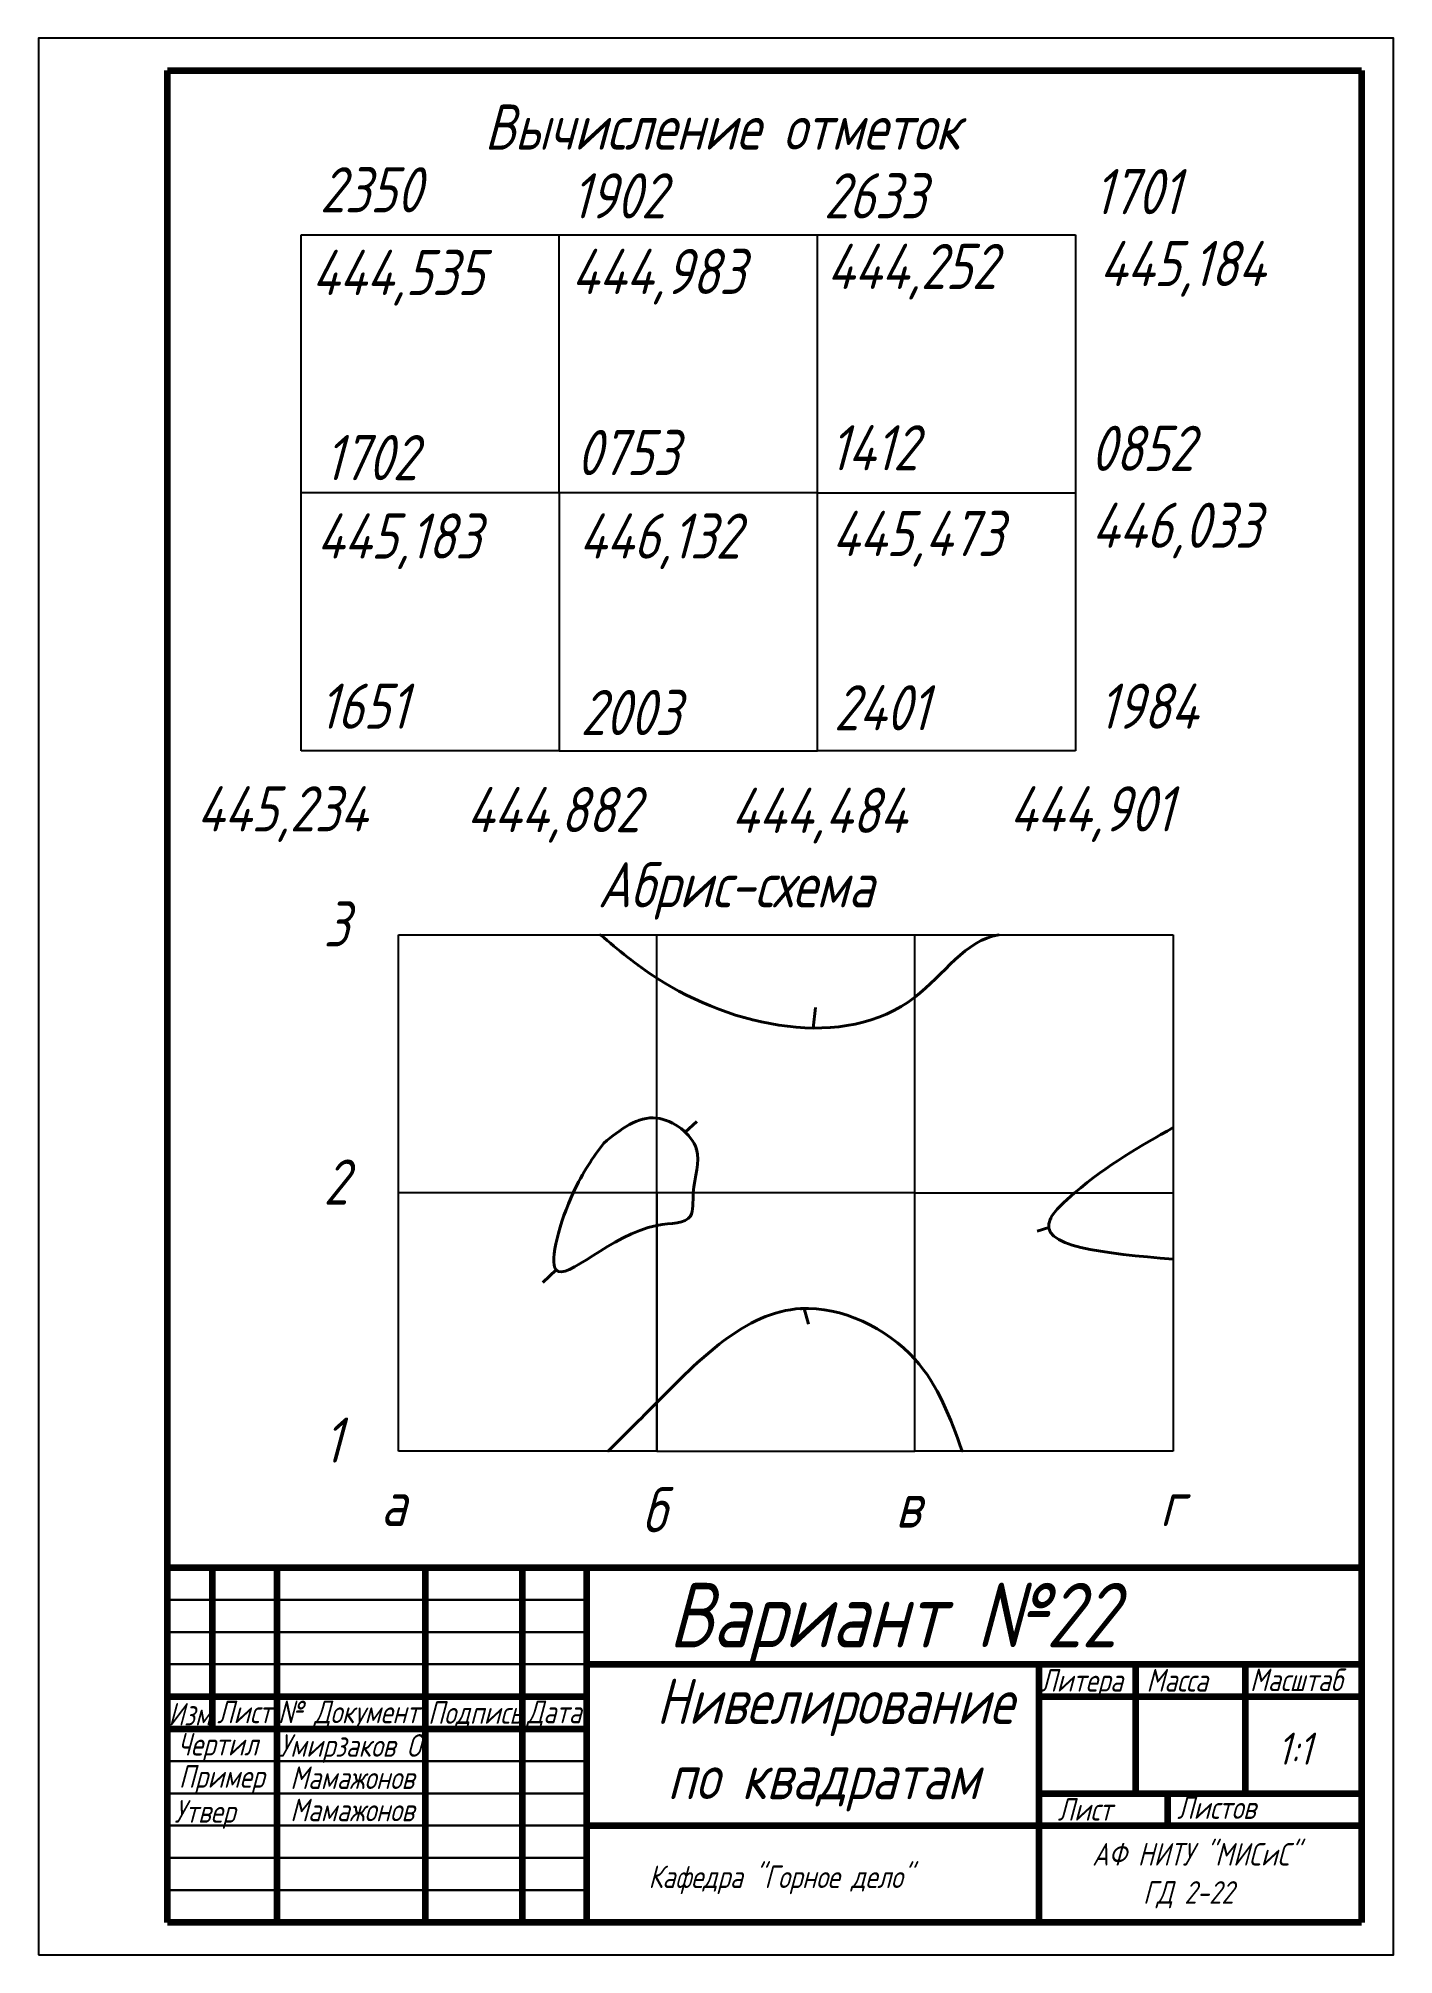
# Model space of a CAD drawing. Header units: millimetres. Extents: x 317 to 1836, y 60 to 483.
# Drawn here: x 1188.1 to 1398.1, y 138 to 435 of the extents above; entities that cross this region are included whole.
import ezdxf

# ---------------------------------------------------------------- set-up
doc = ezdxf.new("R2010")
doc.units = ezdxf.units.MM
doc.styles.get("Standard").update_dxf_attribs({"font": 'isocpeur.ttf', "width": 0.8, "oblique": 15})

msp = doc.modelspace()

# ---------------------------------------------------------------- texts
for s, insert, char_height, width, attachment_point in [('Вычисление отметок', (1257.198, 424.711), 7, 100.79642, 1), ('2350', (1231.694, 414.997), 7, 15.3189, 1), ('1902', (1270.659, 414.059), 7, 15.3189, 1), ('2633', (1309.782, 414.059), 7, 15.3189, 1), ('1701', (1351.602, 414.709), 7, 15.3189, 1), ('444,535', (1230.442, 402.18), 7, 15.3189, 1), ('444,983', (1270.659, 402.336), 7, 15.3189, 1), ('444,252', (1310.251, 403.118), 7, 15.3189, 1), ('445,184', (1352.494, 403.564), 7, 15.3189, 1), ('0753', (1271.44, 374.272), 7, 15.3189, 1), ('1412', (1310.675, 375.012), 7, 15.3189, 1), ('0852', (1351.102, 374.924), 7, 15.3189, 1), ('1702', (1232.373, 373.488), 7, 15.3189, 1), ('446,033', (1351.278, 363), 7, 15.3189, 1), ('445,183', (1231.195, 361.331), 7, 15.3189, 1), ('446,132', (1271.832, 361.331), 7, 15.3189, 1), ('445,473', (1311.025, 361.729), 7, 15.3189, 1), ('1651', (1231.562, 334.965), 7, 15.3189, 1), ('2003', (1272.064, 333.984), 7, 15.3189, 1), ('2401', (1311.338, 334.72), 7, 15.3189, 1), ('1984', (1352.331, 334.965), 7, 15.3189, 1), ('445,234', (1212.616, 319.052), 7, 15.3189, 1), ('444,882', (1254.41, 318.931), 7, 15.3189, 1), ('444,484', (1295.406, 318.807), 7, 15.3189, 1), ('444,901', (1338.552, 319.052), 7, 15.3189, 1), ('Абрис-схема', (1274.733, 307.286), 7, 15.3189, 1), ('3', (1232.241, 301.214), 7, 15.3189, 1), ('2', (1232.241, 261.214), 7, 15.3189, 1), ('1', (1232.241, 221.214), 7, 15.3189, 1), ('а', (1241.078, 211.407), 7, 15.3189, 1), ('б', (1281.58, 210.427), 7, 15.3189, 1), ('в', (1320.855, 211.162), 7, 15.3189, 1), ('г', (1361.847, 211.407), 7, 15.3189, 1), ('Вариант №22', (1285.761, 195.593), 10, 120, 1), ('Литера', (1343.298, 182.237), 3.5, 10, 1), ('Масса', (1359.754, 182.237), 3.5, 10, 1), ('Масштаб', (1375.795, 182.313), 3.5, 10, 1), (' Нивелирование по квадратам', (1309.681, 160.164), 7, 70, 8), ('Изм.', (1208.202, 176.985), 3.5, 7, 1), ('Лист', (1215.764, 177.336), 3.5, 10, 1), ('№ Документ', (1225.202, 177.336), 3.5, 23, 1), ('Подпись', (1248.439, 177.237), 3.5, 10, 1), ('Дата', (1263.764, 177.336), 3.5, 10, 1), ('Чертил', (1209.625, 172.336), 3.5, 10, 1), ('1:1', (1380.033, 172.396), 5, 18, 1), ('Умирзаков О   ', (1225.383, 172.138), 3.5, 33.62716, 1), ('Пример', (1209.836, 167.336), 3.5, 10, 1), ('Мамажонов  ', (1227.089, 167.138), 3.5, 25.66119, 1), ('Утвер', (1209.14, 161.921), 3.5, 10, 1), ('Мамажонов  ', (1227.089, 162.138), 3.5, 25.66119, 1), ('Лист', (1345.991, 162.237), 3.5, 10, 1), ('Листов', (1364.507, 162.511), 3.5, 10, 1), ('АФ НИТУ "МИСиС"', (1351.347, 155.274), 3.5, 42.53836, 1), ('Кафедра "Горное дело"', (1282.598, 151.793), 3.5, 60.02485, 1), ('ГД 2-22', (1359.222, 149.365), 3.5, 42.53836, 1)]:
    msp.add_mtext(s, dxfattribs=dict(insert=insert, char_height=char_height, width=width, attachment_point=attachment_point))

# ---------------------------------------------------------------- linework, layer by layer
at = {"lineweight": 90}
for p, q in [((1208.061, 142.968), (1208.061, 429.968)), ((1208.061, 429.968), (1393.061, 429.968)), ((1393.061, 429.968), (1393.061, 197.968)), ((1208.061, 197.968), (1393.061, 197.968)), ((1208.061, 142.968), (1208.061, 197.968)), ((1215.061, 172.968), (1215.061, 197.968)), ((1225.061, 142.968), (1225.061, 197.968)), ((1248.061, 142.968), (1248.061, 197.968)), ((1263.061, 142.968), (1263.061, 197.968)), ((1273.061, 142.968), (1273.061, 197.968)), ((1393.061, 197.968), (1393.061, 142.968)), ((1273.061, 182.968), (1393.061, 182.968)), ((1343.061, 182.968), (1343.061, 142.968)), ((1358.061, 182.968), (1358.061, 162.968)), ((1375.061, 182.968), (1375.061, 162.968)), ((1208.061, 177.968), (1273.061, 177.968)), ((1343.061, 177.968), (1393.061, 177.968)), ((1208.061, 172.968), (1273.061, 172.968)), ((1343.061, 162.968), (1393.061, 162.968)), ((1363.061, 157.968), (1363.061, 162.968)), ((1273.061, 157.968), (1393.061, 157.968)), ((1393.061, 142.968), (1208.061, 142.968))]:
    msp.add_line(p, q, dxfattribs=at)
for p, q in [((1228.774, 324.529), (1228.774, 404.529)), ((1228.774, 404.529), (1348.774, 404.529)), ((1268.774, 364.529), (1268.774, 404.529)), ((1308.774, 364.529), (1308.774, 404.529)), ((1348.774, 404.529), (1348.774, 324.529)), ((1268.774, 364.529), (1228.774, 364.529)), ((1308.774, 364.529), (1268.774, 364.529)), ((1268.774, 364.529), (1268.774, 324.529)), ((1308.774, 324.529), (1308.774, 364.529)), ((1308.774, 364.529), (1348.774, 364.529)), ((1268.774, 324.529), (1228.774, 324.529)), ((1268.774, 324.529), (1308.774, 324.529)), ((1348.774, 324.529), (1308.774, 324.529)), ((1243.888, 216.025), (1243.888, 296.025)), ((1243.888, 296.025), (1363.888, 296.025)), ((1283.888, 256.025), (1283.888, 296.025)), ((1323.888, 256.025), (1323.888, 296.025)), ((1363.888, 296.025), (1363.888, 216.025)), ((1283.888, 256.025), (1243.888, 256.025)), ((1323.888, 256.025), (1283.888, 256.025)), ((1283.888, 256.025), (1283.888, 216.025)), ((1283.888, 246.025), (1283.888, 256.025)), ((1323.888, 216.025), (1323.888, 256.025)), ((1323.888, 256.025), (1363.888, 256.025)), ((1283.888, 236.025), (1283.888, 246.025)), ((1283.888, 226.025), (1283.888, 236.025)), ((1283.888, 216.025), (1283.888, 226.025)), ((1283.888, 216.025), (1243.888, 216.025)), ((1283.888, 216.025), (1323.888, 216.025)), ((1363.888, 216.025), (1323.888, 216.025)), ((1208.061, 142.968), (1208.061, 197.968)), ((1393.061, 197.968), (1393.061, 142.968)), ((1393.061, 157.968), (1363.061, 157.968)), ((1393.061, 142.968), (1208.061, 142.968))]:
    msp.add_line(p, q)
at = {"lineweight": 40}
for p, q in [((1308.468, 284.75), (1308.1, 281.584)), ((1288.287, 265.443), (1290.073, 267.12)), ((1342.818, 250.123), (1344.618, 250.647)), ((1268.275, 244.112), (1266.236, 242.166)), ((1268.275, 244.112), (1268.275, 244.112)), ((1306.713, 238.124), (1307.377, 235.674))]:
    msp.add_line(p, q, dxfattribs=at)
at = {"lineweight": 30}
for p, q in [((1208.061, 192.968), (1273.061, 192.968)), ((1208.061, 187.968), (1273.061, 187.968)), ((1208.061, 182.968), (1273.061, 182.968)), ((1208.061, 167.968), (1273.061, 167.968)), ((1208.061, 162.968), (1273.061, 162.968)), ((1208.061, 157.968), (1273.061, 157.968)), ((1208.061, 152.968), (1273.061, 152.968)), ((1208.061, 147.968), (1273.061, 147.968))]:
    msp.add_line(p, q, dxfattribs=at)
msp.add_lwpolyline([(1188.061, 137.968), (1398.061, 137.968), (1398.061, 434.968), (1188.061, 434.968)], close=True)
at = {"lineweight": 40}
msp.add_open_spline([(1275.139, 296.025), (1277.912, 293.696), (1290.77, 282.902), (1319.846, 276.295), (1331.756, 295.24), (1336.862, 296.025)], degree=3, knots=[0, 0, 0, 0, 11.0288752, 51.1364824, 67.306947, 67.306947, 67.306947, 67.306947], dxfattribs=at)
for points in [[(1275.679, 263.756), (1283.888, 267.625), (1290.024, 262.832), (1289.527, 256.025), (1289.099, 252.432), (1283.888, 250.978), (1268.275, 244.112), (1270.919, 256.025), (1275.679, 263.756)], [(1363.888, 245.74), (1344.899, 252.046), (1348.613, 256.025), (1363.888, 266.143)], [(1276.373, 216.025), (1283.888, 223.543), (1306.221, 238.103), (1323.888, 230.245), (1331.21, 216.025)]]:
    msp.add_spline(points, degree=3, dxfattribs=at)
for p in [(1275.139, 296.025), (1336.862, 296.025), (1283.888, 289.309), (1323.888, 286.373), (1283.888, 267.625), (1363.888, 266.143), (1275.679, 263.756), (1275.679, 263.756), (1270.919, 256.025), (1289.527, 256.025), (1348.613, 256.025), (1283.888, 250.978), (1289.099, 252.432), (1363.888, 245.74), (1323.888, 230.245), (1283.888, 223.543), (1276.373, 216.025), (1331.21, 216.025)]:
    msp.add_point(p)
for p in [(1290.024, 262.832), (1344.899, 252.046), (1268.275, 244.112), (1306.221, 238.103)]:
    msp.add_point(p, dxfattribs=at)

msp.set_redraw_order([(e.dxf.handle, doc.entitydb.next_handle()) for e in msp.query("TEXT MTEXT ATTDEF DIMENSION ARC_DIMENSION")])  # texts and dimensions are drawn at this point

doc.saveas('drawing.dxf')
